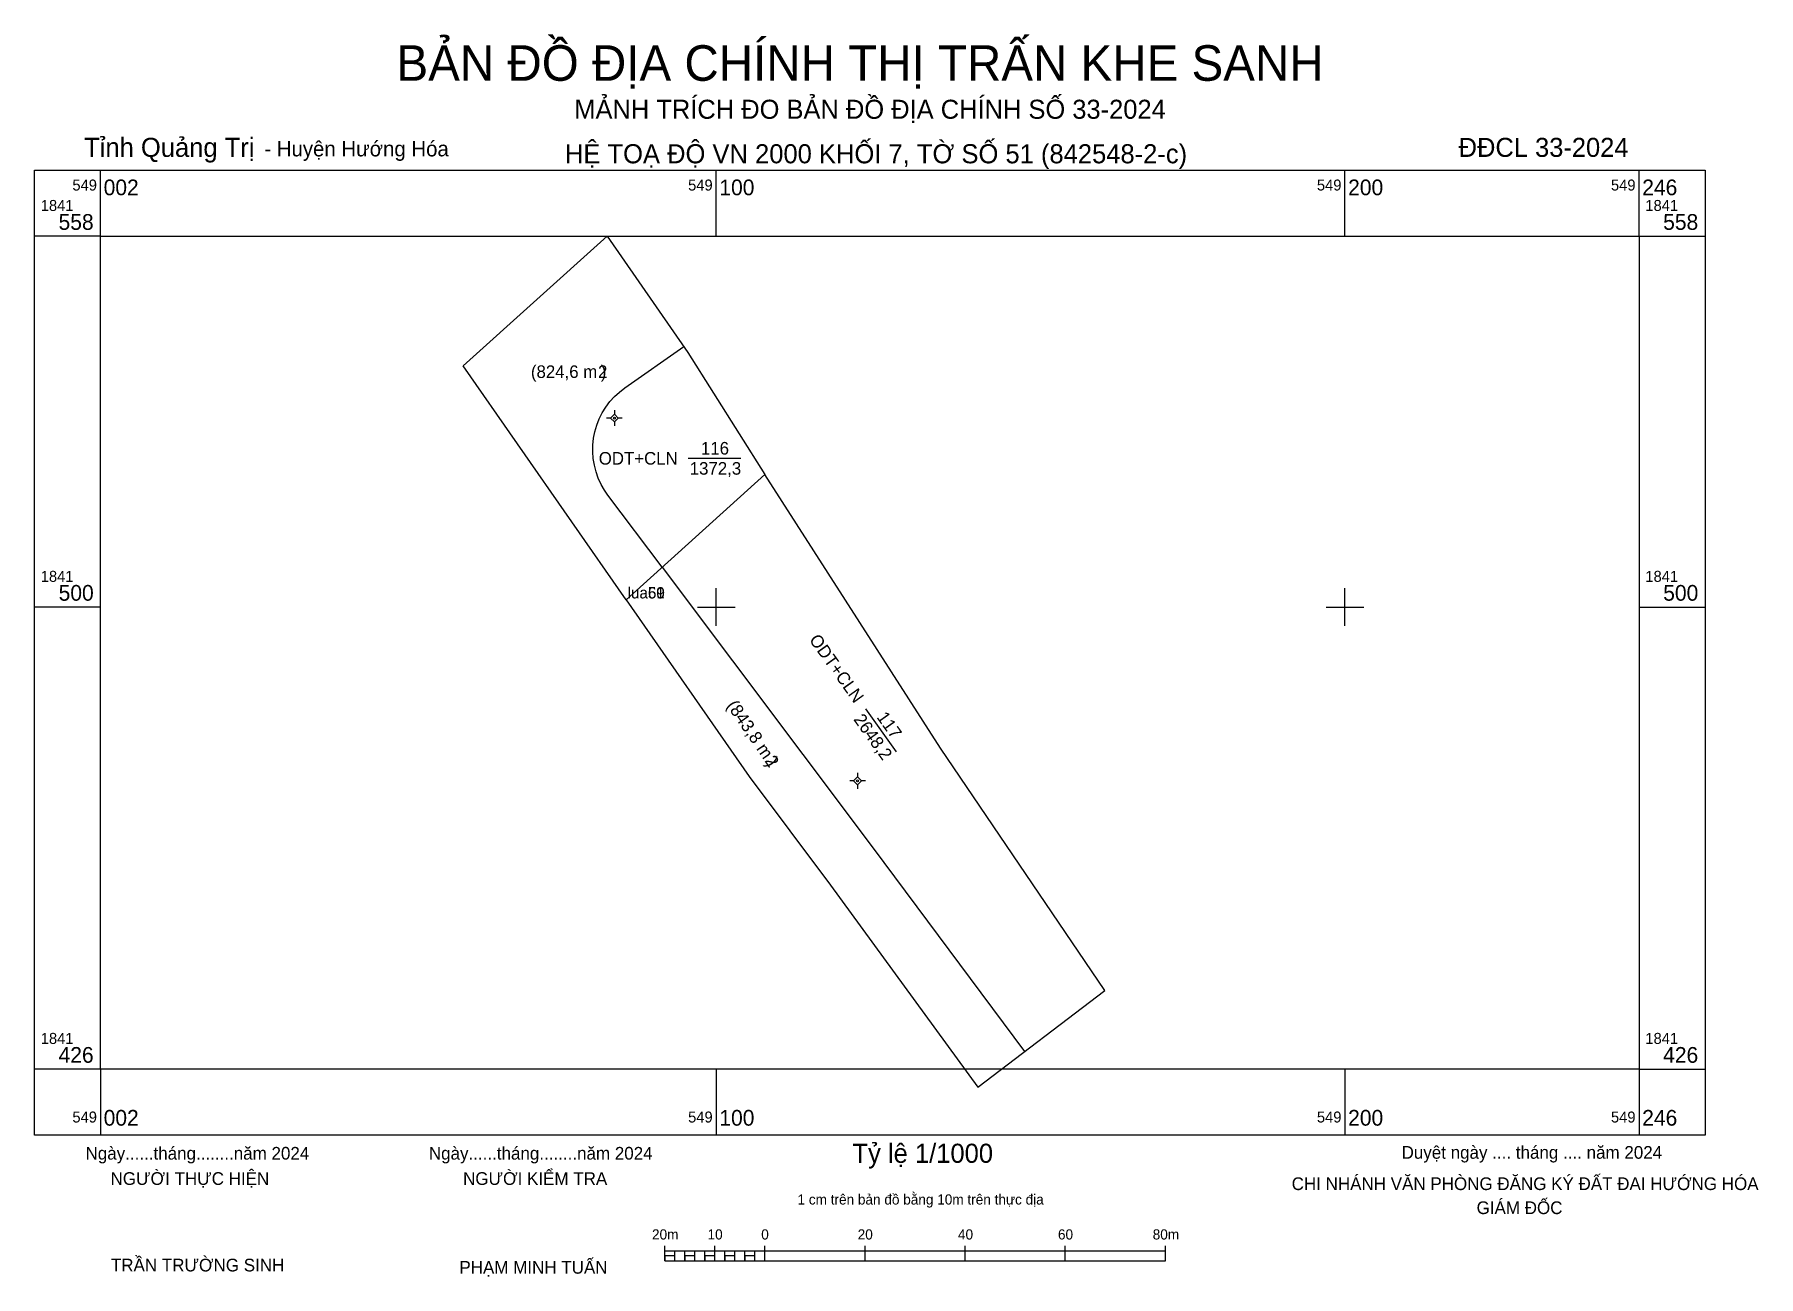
# Model space of a CAD drawing. Extents: x 548992 to 555954, y 1835194 to 1841591.
# Drawn here: x 548991.6 to 549265.8, y 1841393.5 to 1841591 of the extents above; entities that cross this region are included whole.
import ezdxf

# ---------------------------------------------------------------- set-up
doc = ezdxf.new("R2010")
doc.units = 0
for name, color, linetype in [('Level 10', 7, 'Continuous'), ('Level 11', 7, 'Continuous'), ('Level 12', 7, 'Continuous'), ('Level 13', 7, 'Continuous'), ('Level 2', 7, 'Continuous'), ('Level 30', 7, 'Continuous'), ('Level 4', 7, 'Continuous'), ('Level 63', 7, 'Continuous'), ('Level 7', 7, 'Continuous')]:
    doc.layers.add(name, color=color, linetype=linetype)

msp = doc.modelspace()

# ---------------------------------------------------------------- texts
at = {"layer": 'Level 12'}
for s, p in [('lua59', (549085.92, 1841501.36)), ('lua60', (549085.93, 1841501.36)), ('lua61', (549085.93, 1841501.36))]:
    msp.add_text(s, height=1.8, dxfattribs=at).set_placement(p)
at = {"layer": 'Level 13'}
msp.add_text('116', height=2, dxfattribs=at).set_placement((549097.57, 1841524.24))
msp.add_text('117', height=2, rotation=305.4784, dxfattribs=at).set_placement((549125.44, 1841482.47))
at = {"layer": 'Level 2'}
for s, height, p in [('BẢN ĐỒ ĐỊA CHÍNH THỊ TRẤN KHE SANH', 5.654, (549049.15, 1841583.67)), ('MẢNH TRÍCH ĐO BẢN ĐỒ ĐỊA CHÍNH SỐ 33-2024', 3.0286, (549077.43, 1841577.63)), ('Tỉnh Quảng Trị', 3.037, (548999.48, 1841571.57)), ('- Huyện Hướng Hóa', 2.4231, (549028.14, 1841571.65)), ('HỆ TOẠ ĐỘ VN 2000 KHỐI 7, TỜ SỐ 51 (842548-2-c)', 3.037, (549075.94, 1841570.55)), (' ĐĐCL 33-2024', 3.0287, (549216.95, 1841571.57)), ('ODT+CLN', 2, (549081.32, 1841522.64)), ('Ngày......tháng........năm 2024', 2.0198, (548999.7, 1841412.13)), ('Ngày......tháng........năm 2024', 2.0198, (549054.3, 1841412.13)), ('Tỷ lệ 1/1000', 3.0378, (549121.67, 1841411.62)), ('Duyệt ngày .... tháng .... năm 2024', 2.0198, (549209, 1841412.27)), ('NGƯỜI THỰC HIỆN', 2.0198, (549003.68, 1841408.11)), ('NGƯỜI KIỂM TRA', 2.0198, (549059.74, 1841408.11)), ('CHI NHÁNH VĂN PHÒNG ĐĂNG KÝ ĐẤT ĐAI HƯỚNG HÓA', 2.0198, (549191.52, 1841407.29)), ('1 cm trên bản đồ bằng 10m trên thực địa', 1.6157, (549112.93, 1841404.99)), ('GIÁM ĐỐC', 2.02, (549220.93, 1841403.47)), ('20m', 1.616, (549089.79, 1841399.43)), ('10', 1.616, (549098.62, 1841399.43)), ('0', 1.62, (549107.16, 1841399.43)), ('20', 1.616, (549122.5, 1841399.43)), ('40', 1.616, (549138.45, 1841399.43)), ('60', 1.616, (549154.35, 1841399.43)), ('80m', 1.616, (549169.42, 1841399.43)), ('TRẦN TRƯỜNG SINH', 2.0198, (549003.73, 1841394.35)), ('PHẠM MINH TUẤN', 2.0198, (549059.16, 1841393.99))]:
    msp.add_text(s, height=height, dxfattribs=at).set_placement(p)
msp.add_text('ODT+CLN', height=2, rotation=305.4784, dxfattribs=at).set_placement((549114.7, 1841494.78))
at = {"layer": 'Level 4'}
for s, p in [('(824,6 m', (549070.53, 1841536.42)), (')', (549081.64, 1841536.42)), ('2', (549081.2, 1841536.42)), ('1372,3', (549095.79, 1841521.04))]:
    msp.add_text(s, height=2, dxfattribs=at).set_placement(p)
for s, rotation, p in [('(843,8 m', 304.5665, (549101.58, 1841484.33)), ('2648,2', 305.4784, (549121.76, 1841482.12)), (')', 304.5665, (549107.88, 1841475.18)), ('2', 304.5665, (549107.63, 1841475.54))]:
    msp.add_text(s, height=2, rotation=rotation, dxfattribs=at).set_placement(p)
at = {"layer": 'Level 63'}
for s, height, p in [('549', 1.75, (548997.61, 1841566.22)), ('002', 2.5, (549002.58, 1841565.47)), ('549', 1.75, (549095.53, 1841566.22)), ('100', 2.5, (549100.5, 1841565.47)), ('549', 1.75, (549195.53, 1841566.22)), ('200', 2.5, (549200.5, 1841565.47)), ('549', 1.75, (549242.3, 1841566.22)), ('246', 2.5, (549247.27, 1841565.47)), ('1841', 1.75, (548992.58, 1841562.97)), ('1841', 1.75, (549247.77, 1841562.97)), ('558', 2.5, (548995.41, 1841559.97)), ('558', 2.5, (549250.6, 1841559.97)), ('1841', 1.75, (548992.58, 1841504)), ('1841', 1.75, (549247.77, 1841504)), ('500', 2.5, (548995.42, 1841501)), ('500', 2.5, (549250.61, 1841501)), ('1841', 1.75, (548992.58, 1841430.53)), ('1841', 1.75, (549247.77, 1841430.53)), ('426', 2.5, (548995.41, 1841427.53)), ('426', 2.5, (549250.6, 1841427.53)), ('549', 1.75, (548997.61, 1841418.03)), ('002', 2.5, (549002.58, 1841417.53)), ('549', 1.75, (549095.53, 1841418.03)), ('100', 2.5, (549100.5, 1841417.53)), ('549', 1.75, (549195.53, 1841418.03)), ('200', 2.5, (549200.5, 1841417.53)), ('549', 1.75, (549242.3, 1841418.03)), ('246', 2.5, (549247.27, 1841417.53))]:
    msp.add_text(s, height=height, dxfattribs=at).set_placement(p)

# ---------------------------------------------------------------- linework, layer by layer
at = {"layer": 'Level 10'}
msp.add_line((549085.67, 1841501.14), (549107.72, 1841521.06), dxfattribs=at)
for points in [[(549085.67, 1841501.14), (549059.76, 1841538.34), (549082.66, 1841558.95), (549095.5, 1841540.48), (549107.72, 1841521.06)], [(549085.67, 1841501.14), (549105.25, 1841473.03), (549118.19, 1841455.78), (549141.61, 1841423.66), (549161.83, 1841439.01), (549135.67, 1841477.58), (549107.72, 1841521.06)]]:
    msp.add_lwpolyline(points, dxfattribs=at)
at = {"layer": 'Level 11'}
for p, q in [((549083.8, 1841530.67), (549083.18, 1841530.04)), ((549083.8, 1841531.29), (549083.8, 1841530.67)), ((549084.43, 1841530.04), (549083.8, 1841530.67)), ((549083.18, 1841530.04), (549082.55, 1841530.04)), ((549083.18, 1841530.04), (549083.8, 1841529.42)), ((549083.8, 1841529.42), (549084.43, 1841530.04)), ((549083.8, 1841529.42), (549083.8, 1841528.79)), ((549085.05, 1841530.04), (549084.43, 1841530.04)), ((549122.48, 1841472.99), (549121.85, 1841472.36)), ((549122.48, 1841473.61), (549122.48, 1841472.99)), ((549123.1, 1841472.36), (549122.48, 1841472.99)), ((549121.85, 1841472.36), (549121.23, 1841472.36)), ((549121.85, 1841472.36), (549122.48, 1841471.74)), ((549122.48, 1841471.74), (549123.1, 1841472.36)), ((549122.48, 1841471.74), (549122.48, 1841471.11)), ((549123.73, 1841472.36), (549123.1, 1841472.36))]:
    msp.add_line(p, q, dxfattribs=at)
for centre in [(549083.8, 1841530.04), (549122.48, 1841472.36)]:
    msp.add_circle(centre, 0.15, dxfattribs=at)
at = {"layer": 'Level 13'}
for p, q in [((549095.52, 1841523.64), (549103.94, 1841523.64)), ((549123.76, 1841483.8), (549128.64, 1841476.95))]:
    msp.add_line(p, q, dxfattribs=at)
at = {"layer": 'Level 2'}
for p, q in [((549091.83, 1841396.02), (549091.83, 1841398.44)), ((549091.83, 1841397.63), (549171.45, 1841397.63)), ((549091.83, 1841396.02), (549171.45, 1841396.02)), ((549093.42, 1841396.02), (549093.42, 1841397.63)), ((549095.01, 1841396.02), (549095.01, 1841397.63)), ((549096.6, 1841396.02), (549096.6, 1841397.63)), ((549098.2, 1841396.02), (549098.2, 1841397.63)), ((549099.79, 1841396.02), (549099.79, 1841398.44)), ((549101.38, 1841396.02), (549101.38, 1841397.63)), ((549102.97, 1841396.02), (549102.97, 1841397.63)), ((549104.57, 1841396.02), (549104.57, 1841397.63)), ((549106.16, 1841396.02), (549106.16, 1841397.63)), ((549107.75, 1841396.02), (549107.75, 1841398.44)), ((549123.67, 1841396.02), (549123.67, 1841398.44)), ((549139.6, 1841396.02), (549139.6, 1841398.44)), ((549155.52, 1841396.02), (549155.52, 1841398.44)), ((549171.45, 1841396.02), (549171.45, 1841398.44))]:
    msp.add_line(p, q, dxfattribs=at)
for points in [[(549091.83, 1841396.02), (549093.42, 1841396.02), (549093.42, 1841396.82), (549091.83, 1841396.82)], [(549095.01, 1841396.02), (549096.6, 1841396.02), (549096.6, 1841396.82), (549095.01, 1841396.82)], [(549098.2, 1841396.02), (549099.79, 1841396.02), (549099.79, 1841396.82), (549098.2, 1841396.82)], [(549101.38, 1841396.02), (549102.97, 1841396.02), (549102.97, 1841396.82), (549101.38, 1841396.82)], [(549104.57, 1841396.02), (549106.16, 1841396.02), (549106.16, 1841396.82), (549104.57, 1841396.82)]]:
    msp.add_lwpolyline(points, close=True, dxfattribs=at)
at = {"layer": 'Level 30'}
for points in [[(549091.41, 1841506.32), (549082.78, 1841517.78), (549082.24, 1841518.56), (549081.7, 1841519.49), (549081.25, 1841520.47), (549080.89, 1841521.49), (549080.62, 1841522.53), (549080.44, 1841523.59), (549080.36, 1841524.67), (549080.38, 1841525.74), (549080.49, 1841526.82), (549080.7, 1841527.87), (549081, 1841528.91), (549081.39, 1841529.91), (549081.87, 1841530.87), (549082.44, 1841531.79), (549083.09, 1841532.65), (549083.81, 1841533.45), (549084.6, 1841534.18), (549085.45, 1841534.84), (549094.83, 1841541.44)], [(549091.41, 1841506.32), (549124.97, 1841461.68), (549149.03, 1841429.3)]]:
    msp.add_lwpolyline(points, dxfattribs=at)
at = {"layer": 'Level 63'}
for p, q in [((549002.08, 1841558.97), (549002.08, 1841569.47)), ((549100, 1841558.97), (549100, 1841569.47)), ((549200, 1841558.97), (549200, 1841569.47)), ((549246.77, 1841558.97), (549246.77, 1841569.47)), ((549002.08, 1841558.97), (548991.58, 1841558.97)), ((549246.77, 1841558.97), (549257.27, 1841558.97)), ((549100, 1841497), (549100, 1841503)), ((549200, 1841497), (549200, 1841503)), ((549002.08, 1841500), (548991.58, 1841500)), ((549097, 1841500), (549103, 1841500)), ((549197, 1841500), (549203, 1841500)), ((549246.77, 1841500), (549257.27, 1841500)), ((549002.08, 1841426.53), (548991.58, 1841426.53)), ((549002.08, 1841426.53), (549002.08, 1841416.03)), ((549100, 1841426.53), (549100, 1841416.03)), ((549200, 1841426.53), (549200, 1841416.03)), ((549246.77, 1841426.53), (549246.77, 1841416.03)), ((549246.77, 1841426.53), (549257.27, 1841426.53))]:
    msp.add_line(p, q, dxfattribs=at)
for points in [[(548991.58, 1841569.47), (549257.27, 1841569.47), (549257.27, 1841416.03), (548991.58, 1841416.03), (548991.58, 1841569.47)], [(549002.08, 1841558.97), (549246.77, 1841558.97), (549246.77, 1841426.53), (549002.08, 1841426.53), (549002.08, 1841558.97)]]:
    msp.add_lwpolyline(points, dxfattribs=at)
at = {"layer": 'Level 7'}
for p, q in [((549085.92, 1841501.36), (549085.92, 1841501.36)), ((549085.93, 1841501.36), (549085.93, 1841501.36)), ((549085.93, 1841501.36), (549085.93, 1841501.36))]:
    msp.add_line(p, q, dxfattribs=at)

msp.set_redraw_order([(e.dxf.handle, doc.entitydb.next_handle()) for e in msp.query("TEXT MTEXT ATTDEF DIMENSION ARC_DIMENSION")])  # texts and dimensions are drawn at this point

doc.saveas('drawing.dxf')
